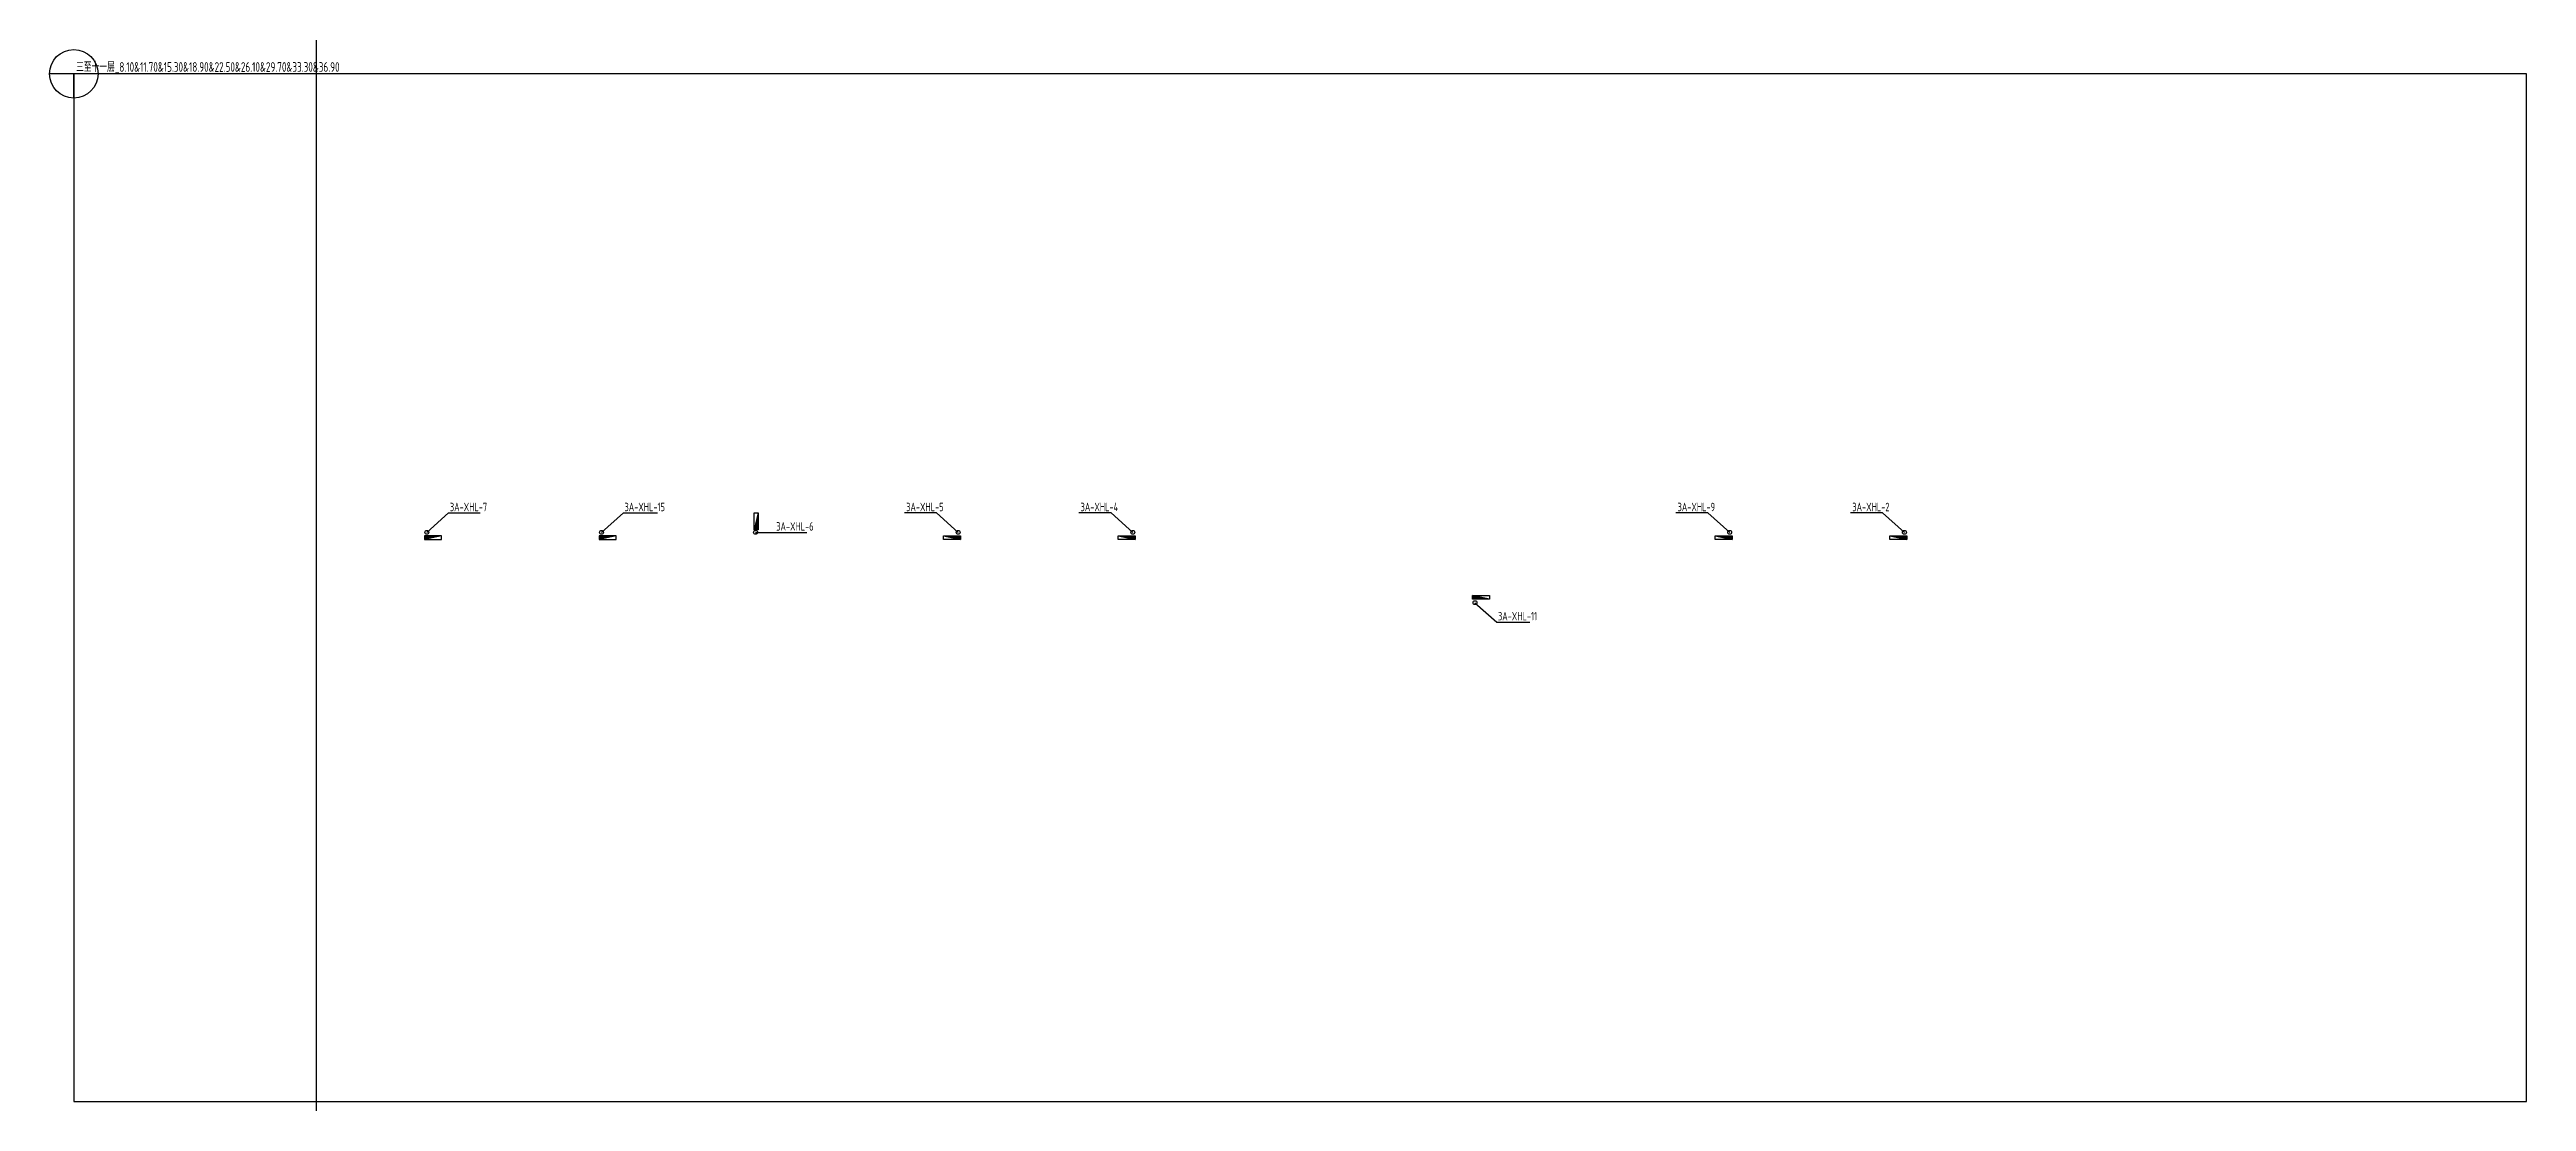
# Model space of a CAD drawing. Header units: millimetres. Extents: x 248770 to 362954, y -904561 to 640477.
# Drawn here: x 260866 to 362954, y 329924 to 373282 of the extents above; entities that cross this region are included whole.
import ezdxf

# ---------------------------------------------------------------- set-up
doc = ezdxf.new("R2010")
doc.units = ezdxf.units.MM
doc.header["$LTSCALE"] = 1000
doc.layers.get('0').update_dxf_attribs({"linetype": 'CONTINUOUS'})
for name, color, linetype in [('DIM_消防', 3, 'CONTINUOUS'), ('EQUIP_消火栓', 7, 'CONTINUOUS'), ('S-Xh_注释', 3, 'CONTINUOUS'), ('VPIPE-消防', 1, 'CONTINUOUS')]:
    doc.layers.add(name, color=color, linetype=linetype)
doc.styles.add('_TWT_PIPEDN', font='GBENOR', dxfattribs={"width": 0.7, "height": 3.5, "bigfont": 'GBCBIG'})
doc.styles.add('_TWT_SERIAL', font='GBENOR', dxfattribs={"width": 0.7, "height": 3.5, "bigfont": 'GBCBIG'})

msp = doc.modelspace()

# ---------------------------------------------------------------- texts
at = {"layer": 'DIM_消防', "color": 7, "style": '_TWT_SERIAL', "width": 0.7}
for s, p in [('3A-XHL-7', (277367, 354252)), ('3A-XHL-15', (284564, 354252)), ('3A-XHL-5', (296173, 354252)), ('3A-XHL-4', (303361, 354252)), ('3A-XHL-9', (327967, 354252)), ('3A-XHL-2', (335169, 354252)), ('3A-XHL-6', (290817, 353452)), ('3A-XHL-11', (320565, 349752))]:
    msp.add_text(s, height=350, dxfattribs=at).set_placement(p)

# ---------------------------------------------------------------- blocks, each defined once
blk = doc.blocks.new('Floorbase')
for p, q in [((0, 0), (-1000, 0)), ((0, -1000), (0, 0))]:
    blk.add_line(p, q)
blk.add_circle((0, 0), 1000)
at = {"style": '_TWT_PIPEDN', "width": 0.8}
blk.add_attdef('Elevation', (92, 81), '', height=400, dxfattribs=at)
blk = doc.blocks.new('$TwtSys$00000434')
for p, q in [((-0.5, 0.5), (-0.5, -0.5)), ((-0.5, -0.5), (0.5, 0.5)), ((0.5, 0.5), (-0.5, 0.5)), ((0.5, -0.5), (0.5, 0.5)), ((-0.5, -0.5), (0.5, -0.5))]:
    blk.add_line(p, q)
blk.add_solid([(0.5, -0.5), (0.5, 0.5), (-0.5, -0.5)])

# ---------------------------------------------------------------- linework, layer by layer
msp.add_xline((271866, 225576), (0, 1))
at = {"layer": 'DIM_消防'}
for p, q in [((276416, 353382), (277316, 354182)), ((277316, 354182), (278621, 354182)), ((283616, 353382), (284516, 354182)), ((284516, 354182), (285929, 354182)), ((289966, 353382), (290766, 353382)), ((290766, 353382), (292081, 353382)), ((297416, 354182), (296103, 354182)), ((298316, 353382), (297416, 354182)), ((304616, 354182), (303291, 354182)), ((305516, 353382), (304616, 354182)), ((329216, 354182), (327897, 354182)), ((330116, 353382), (329216, 354182)), ((336416, 354182), (335099, 354182)), ((337316, 353382), (336416, 354182)), ((319616, 350482), (320516, 349682)), ((320516, 349682), (321881, 349682))]:
    msp.add_line(p, q, dxfattribs=at)
at = {"layer": 'S-Xh_注释'}
msp.add_lwpolyline([(261866, 329924), (362954, 329924), (362954, 372282), (261866, 372282)], close=True, dxfattribs=at)
at = {"layer": 'VPIPE-消防'}
for centre in [(276416, 353382), (283616, 353382), (289966, 353382), (298316, 353382), (305516, 353382), (330116, 353382), (337316, 353382), (319616, 350482)]:
    msp.add_circle(centre, 80, dxfattribs=at)

# ---------------------------------------------------------------- block references
at = {"layer": 'EQUIP_消火栓', "xscale": 700, "zscale": 700}
for p, yscale, rotation in [((276666, 353162), 160, 180), ((283866, 353162), 160, 180), ((289986, 353832), -160, 270), ((319866, 350702), -160, 180)]:
    msp.add_blockref('$TwtSys$00000434', p, dxfattribs=dict(at, yscale=yscale, rotation=rotation))
at = {"layer": 'EQUIP_消火栓', "xscale": 700, "yscale": -160, "zscale": 700}
for p in [(298066, 353162), (305266, 353162), (329866, 353162), (337066, 353162)]:
    msp.add_blockref('$TwtSys$00000434', p, dxfattribs=at)
at = {"layer": 'S-Xh_注释', "color": 0}
msp.add_blockref('Floorbase', (261866, 372282), dxfattribs=at).add_auto_attribs({'Elevation': '三至十一层_8.10&11.70&15.30&18.90&22.50&26.10&29.70&33.30&36.90'})

msp.set_redraw_order([(e.dxf.handle, doc.entitydb.next_handle()) for e in msp.query("TEXT MTEXT ATTDEF DIMENSION ARC_DIMENSION")])  # texts and dimensions are drawn at this point

doc.saveas('drawing.dxf')
